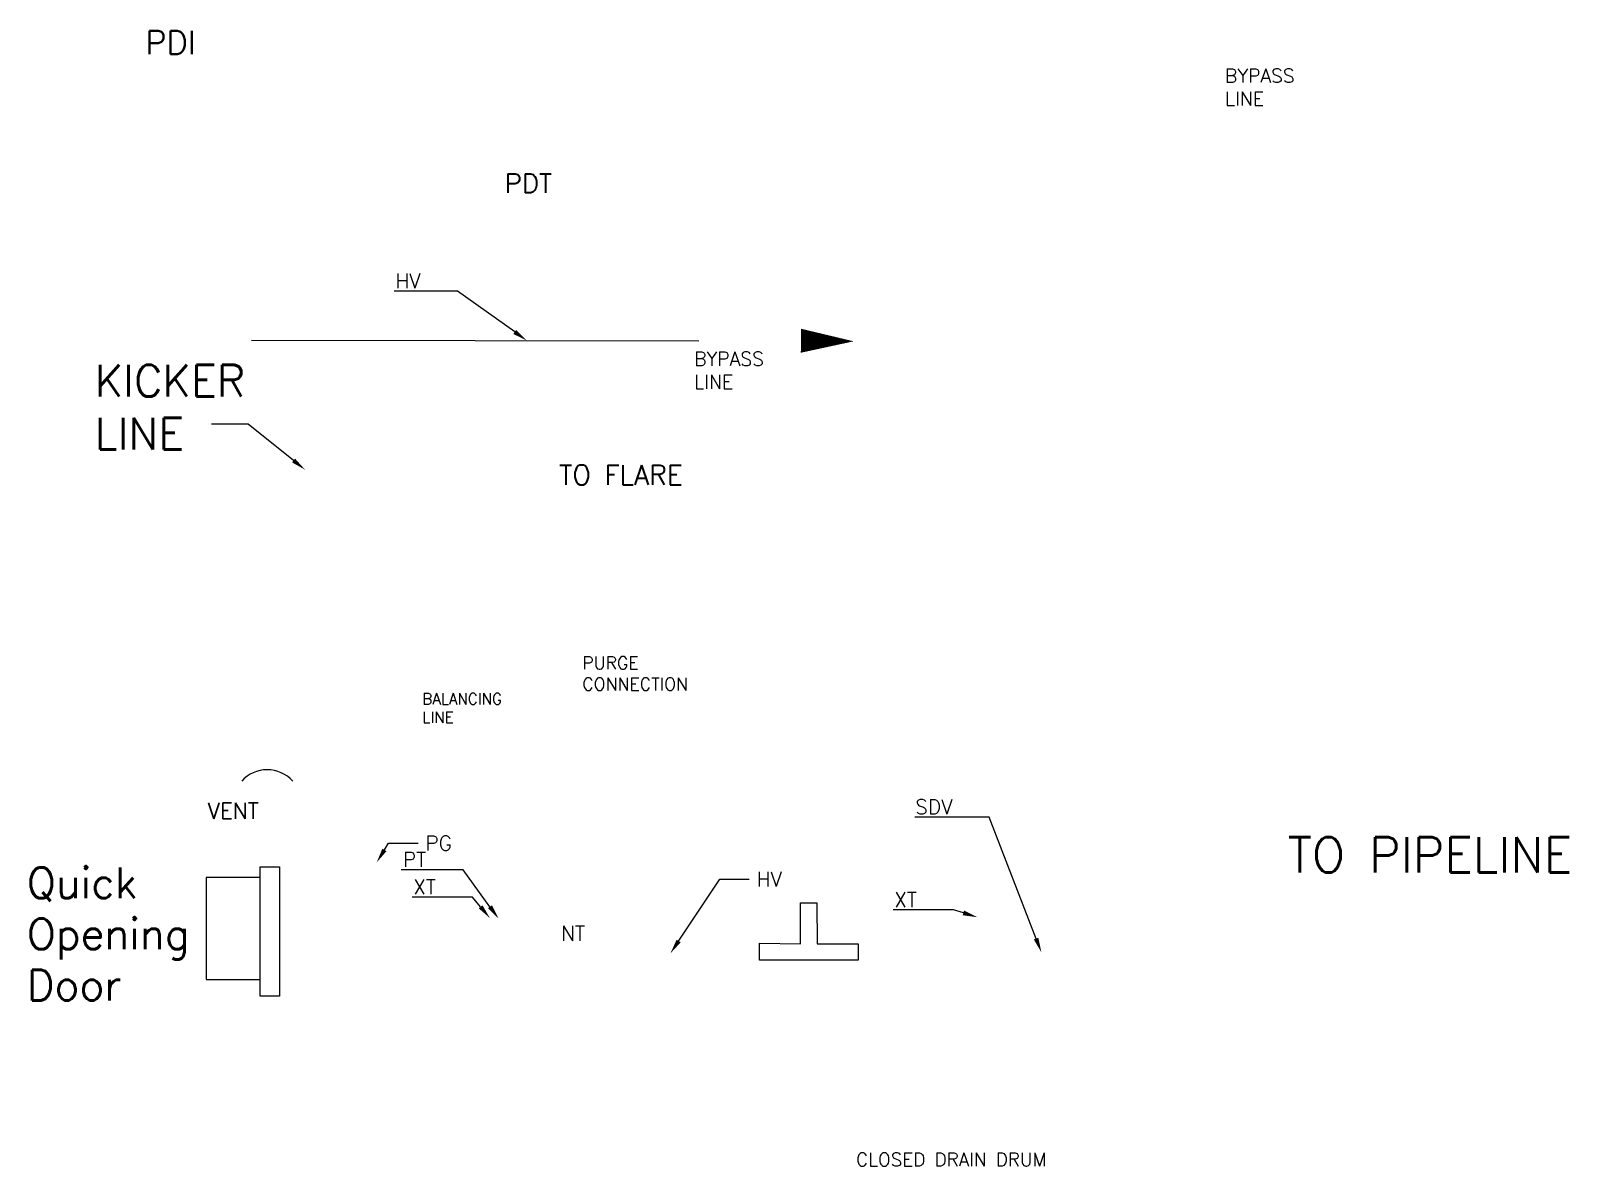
# Model space of a CAD drawing. Header units: inches. Extents: x -69 to 197, y -139 to 60.
# Drawn here: x 4.48 to 23.29, y 1.8 to 15.68 of the extents above; entities that cross this region are included whole.
import ezdxf
from ezdxf import colors
from ezdxf.entities.mleader import LeaderData, LeaderLine
from ezdxf.math import Vec2, Vec3

# ---------------------------------------------------------------- set-up
doc = ezdxf.new("R2010")
doc.units = ezdxf.units.IN
doc.header["$MEASUREMENT"] = 0
doc.styles.get("Standard").update_dxf_attribs({"font": 'romans.shx', "height": 0.1})

msp = doc.modelspace()

# ---------------------------------------------------------------- texts
at = {"attachment_point": 1}
for s, width, heights, insert, char_height in [('\\pt0.28819,0.86458;PDI', 0.7042, [0], (5.879, 15.68), 0.28819), ('BYPASS LINE', 1.35, [0], (19.079, 15.214), 0.16848), ('PDT', 0.6085, [0.272], (10.272, 13.932), 0.2336), ('BYPASS LINE', 1.35, [0], (12.59, 11.754), 0.16848), ('KICKER LINE', 2.0891, [0], (5.259, 11.596), 0.38747), ('TO FLARE', 1.7319, [0], (10.936, 10.372), 0.2405), ('PURGE\\PCONNECTION', 1.5897, [0], (11.222, 8.03), 0.1546), ('BALANCING LINE', 0.34092, [0.376], (9.267, 7.582), 0.13512), ('VENT', 0.4047, [0], (6.642, 6.243), 0.1942), ('TO PIPELINE', 3.75614, [0], (19.847, 5.823), 0.4294), ('Quick \\POpening \\PDoor', 1.10578, [1.624], (4.431, 5.453), 0.3747), ('NT', 0.3627, [0], (10.962, 4.738), 0.1798), ('CLOSED DRAIN DRUM', 3.20645, [0.221], (14.569, 1.966), 0.1646)]:
    msp.add_mtext_dynamic_manual_height_columns(s, width=width, gutter_width=0.5, heights=heights, dxfattribs=dict(at, insert=insert, char_height=char_height))

# ---------------------------------------------------------------- linework, layer by layer
for p, q in [((7.285, 3.882), (7.285, 5.461)), ((7.285, 5.461), (7.518, 5.461)), ((7.518, 5.461), (7.518, 3.882)), ((7.518, 3.882), (7.285, 3.882))]:
    msp.add_line(p, q)
at = {"color": 5}
msp.add_lwpolyline([(7.178, 11.899), (12.645, 11.891)], dxfattribs=at)
msp.add_lwpolyline([(13.895, 11.891, 0.293, 0, 0), (14.54, 11.884, 0, 0, 0)], format="xyseb", dxfattribs=at)
at = {"color": 4}
msp.add_lwpolyline([(7.681, 6.508, 0.448028), (7.058, 6.509, 1.342765)], format="xyb", dxfattribs=at)
msp.add_lwpolyline([(7.285, 5.332), (6.624, 5.332), (6.624, 4.082), (7.285, 4.082)], close=True)
msp.add_lwpolyline([(13.388, 4.529), (13.888, 4.52), (13.888, 5.02), (14.088, 5.02), (14.094, 4.52), (14.594, 4.52), (14.594, 4.32), (13.388, 4.32), (13.388, 4.529)])

msp.set_redraw_order([(e.dxf.handle, doc.entitydb.next_handle()) for e in msp.query("TEXT MTEXT ATTDEF DIMENSION ARC_DIMENSION")])  # texts and dimensions are drawn at this point

# ---------------------------------------------------------------- leaders
ml = msp.add_multileader_mtext('Standard')
ml.set_content('HV', color=256)
ml.set_leader_properties()
ml.build(insert=Vec2(0, 0))
ml.multileader.update_dxf_attribs({"text_right_attachment_type": 6, "dogleg_length": 0.36, "arrow_head_size": 0.18})
ctx = ml.context
ctx.base_point, ctx.char_height, ctx.arrow_head_size, ctx.landing_gap_size, ctx.plane_origin = Vec3(8.855, 12.623), 0.18, 0.18, 0.09, Vec3(10.542, 11.894)
ctx.right_attachment, ctx.text_align_type = 6, 2
notes = []
notes.append((ctx, [(0, (1, 1, 0), (9.695, 12.497), (-1, 0), 0.36, [(0, [(10.542, 11.894)], 0, [])])]))
ctx.mtext.insert, ctx.mtext.alignment, ctx.mtext.flow_direction = Vec3(9.245, 12.713), 3, 5
ml = msp.add_multileader_mtext('Standard')
ml.set_content('', color=256)
ml.set_leader_properties()
ml.build(insert=Vec2(0, 0))
ml.multileader.update_dxf_attribs({"text_right_attachment_type": 6, "dogleg_length": 0.36, "arrow_head_size": 0.18})
ctx = ml.context
ctx.base_point, ctx.char_height, ctx.arrow_head_size, ctx.landing_gap_size, ctx.plane_origin = Vec3(6.598, 10.96), 0.18, 0.18, 0.09, Vec3(7.832, 10.315)
ctx.right_attachment, ctx.text_align_type = 6, 2
notes.append((ctx, [(0, (1, 1, 0), (7.138, 10.87), (-1, 0), 0.36, [(0, [(7.832, 10.315)], 0, [])])]))
ctx.mtext.insert, ctx.mtext.alignment, ctx.mtext.flow_direction = Vec3(6.688, 11.05), 3, 5
ml = msp.add_multileader_mtext('Standard')
ml.set_content('SDV', color=256)
ml.set_leader_properties()
ml.build(insert=Vec2(0, 0))
ml.multileader.update_dxf_attribs({"text_right_attachment_type": 6, "dogleg_length": 0.36, "arrow_head_size": 0.18})
ctx = ml.context
ctx.base_point, ctx.char_height, ctx.arrow_head_size, ctx.landing_gap_size, ctx.plane_origin = Vec3(15.186, 6.195), 0.18, 0.18, 0.09, Vec3(16.835, 4.415)
ctx.right_attachment, ctx.text_align_type = 6, 2
notes.append((ctx, [(0, (1, 1, 0), (16.197, 6.069), (-1, 0), 0.36, [(0, [(16.835, 4.415)], 0, [])])]))
ctx.mtext.insert, ctx.mtext.alignment, ctx.mtext.flow_direction = Vec3(15.747, 6.285), 3, 5
ml = msp.add_multileader_mtext('Standard')
ml.set_content('PG', color=256)
ml.set_leader_properties()
ml.build(insert=Vec2(0, 0))
ml.multileader.update_dxf_attribs({"text_right_attachment_type": 6, "dogleg_length": 0.36, "arrow_head_size": 0.18})
ctx = ml.context
ctx.base_point, ctx.char_height, ctx.arrow_head_size, ctx.landing_gap_size, ctx.plane_origin = Vec3(9.214, 5.75), 0.18, 0.18, 0.09, Vec3(8.708, 5.515)
ctx.right_attachment = 6
notes.append((ctx, [(0, (1, 1, 0), (8.854, 5.75), (1, 0), 0.36, [(0, [(8.708, 5.515)], 0, [])])]))
ctx.mtext.insert, ctx.mtext.flow_direction = Vec3(9.304, 5.84), 5
ml = msp.add_multileader_mtext('Standard')
ml.set_content('PT', color=256)
ml.set_leader_properties()
ml.build(insert=Vec2(0, 0))
ml.multileader.update_dxf_attribs({"text_right_attachment_type": 6, "dogleg_length": 0.36, "arrow_head_size": 0.18})
ctx = ml.context
ctx.base_point, ctx.char_height, ctx.arrow_head_size, ctx.landing_gap_size, ctx.plane_origin = Vec3(8.95, 5.549), 0.18, 0.18, 0.09, Vec3(10.199, 4.828)
ctx.right_attachment, ctx.text_align_type = 6, 2
notes.append((ctx, [(0, (1, 1, 0), (9.764, 5.423), (-1, 0), 0.36, [(0, [(10.199, 4.828)], 0, [])])]))
ctx.mtext.insert, ctx.mtext.alignment, ctx.mtext.flow_direction = Vec3(9.314, 5.639), 3, 5
ml = msp.add_multileader_mtext('Standard')
ml.set_content('XT', color=256)
ml.set_leader_properties()
ml.build(insert=Vec2(0, 0))
ml.multileader.update_dxf_attribs({"text_right_attachment_type": 6, "dogleg_length": 0.36, "arrow_head_size": 0.18})
ctx = ml.context
ctx.base_point, ctx.char_height, ctx.arrow_head_size, ctx.landing_gap_size, ctx.plane_origin = Vec3(9.067, 5.217), 0.18, 0.18, 0.09, Vec3(10.093, 4.833)
ctx.right_attachment, ctx.text_align_type = 6, 2
notes.append((ctx, [(0, (1, 1, 0), (9.881, 5.091), (-1, 0), 0.36, [(0, [(10.093, 4.833)], 0, [])])]))
ctx.mtext.insert, ctx.mtext.alignment, ctx.mtext.flow_direction = Vec3(9.431, 5.307), 3, 5
ml = msp.add_multileader_mtext('Standard')
ml.set_content('HV', color=256)
ml.set_leader_properties()
ml.build(insert=Vec2(0, 0))
ml.multileader.update_dxf_attribs({"text_right_attachment_type": 6, "dogleg_length": 0.36, "arrow_head_size": 0.18})
ctx = ml.context
ctx.base_point, ctx.char_height, ctx.arrow_head_size, ctx.landing_gap_size, ctx.plane_origin = Vec3(13.262, 5.311), 0.18, 0.18, 0.09, Vec3(12.3, 4.404)
ctx.right_attachment = 6
notes.append((ctx, [(0, (1, 1, 0), (12.902, 5.311), (1, 0), 0.36, [(0, [(12.3, 4.404)], 0, [])])]))
ctx.mtext.insert, ctx.mtext.flow_direction = Vec3(13.352, 5.401), 5
ml = msp.add_multileader_mtext('Standard')
ml.set_content('XT', color=256)
ml.set_leader_properties()
ml.build(insert=Vec2(0, 0))
ml.multileader.update_dxf_attribs({"text_right_attachment_type": 6, "dogleg_length": 0.36, "arrow_head_size": 0.18})
ctx = ml.context
ctx.base_point, ctx.char_height, ctx.arrow_head_size, ctx.landing_gap_size, ctx.plane_origin = Vec3(14.948, 5.06), 0.18, 0.18, 0.09, Vec3(16.053, 4.845)
ctx.right_attachment, ctx.text_align_type = 6, 2
notes.append((ctx, [(0, (1, 1, 0), (15.762, 4.934), (-1, 0), 0.36, [(0, [(16.053, 4.845)], 0, [])])]))
ctx.mtext.insert, ctx.mtext.alignment, ctx.mtext.flow_direction = Vec3(15.312, 5.15), 3, 5
for ctx, leaders in notes:
    for number, flags, end, landing, length, lines in leaders:
        leader = LeaderData()
        leader.index, (leader.has_last_leader_line, leader.has_dogleg_vector, leader.attachment_direction) = number, flags
        leader.last_leader_point, leader.dogleg_vector, leader.dogleg_length = Vec3(end), Vec3(landing), length
        for number, points, colour, breaks in lines:
            line = LeaderLine()
            line.index, line.vertices, line.color, line.breaks = number, Vec3.list(points), colors.encode_raw_color(colour), breaks
            leader.lines.append(line)
        ctx.leaders.append(leader)

doc.saveas('drawing.dxf')
